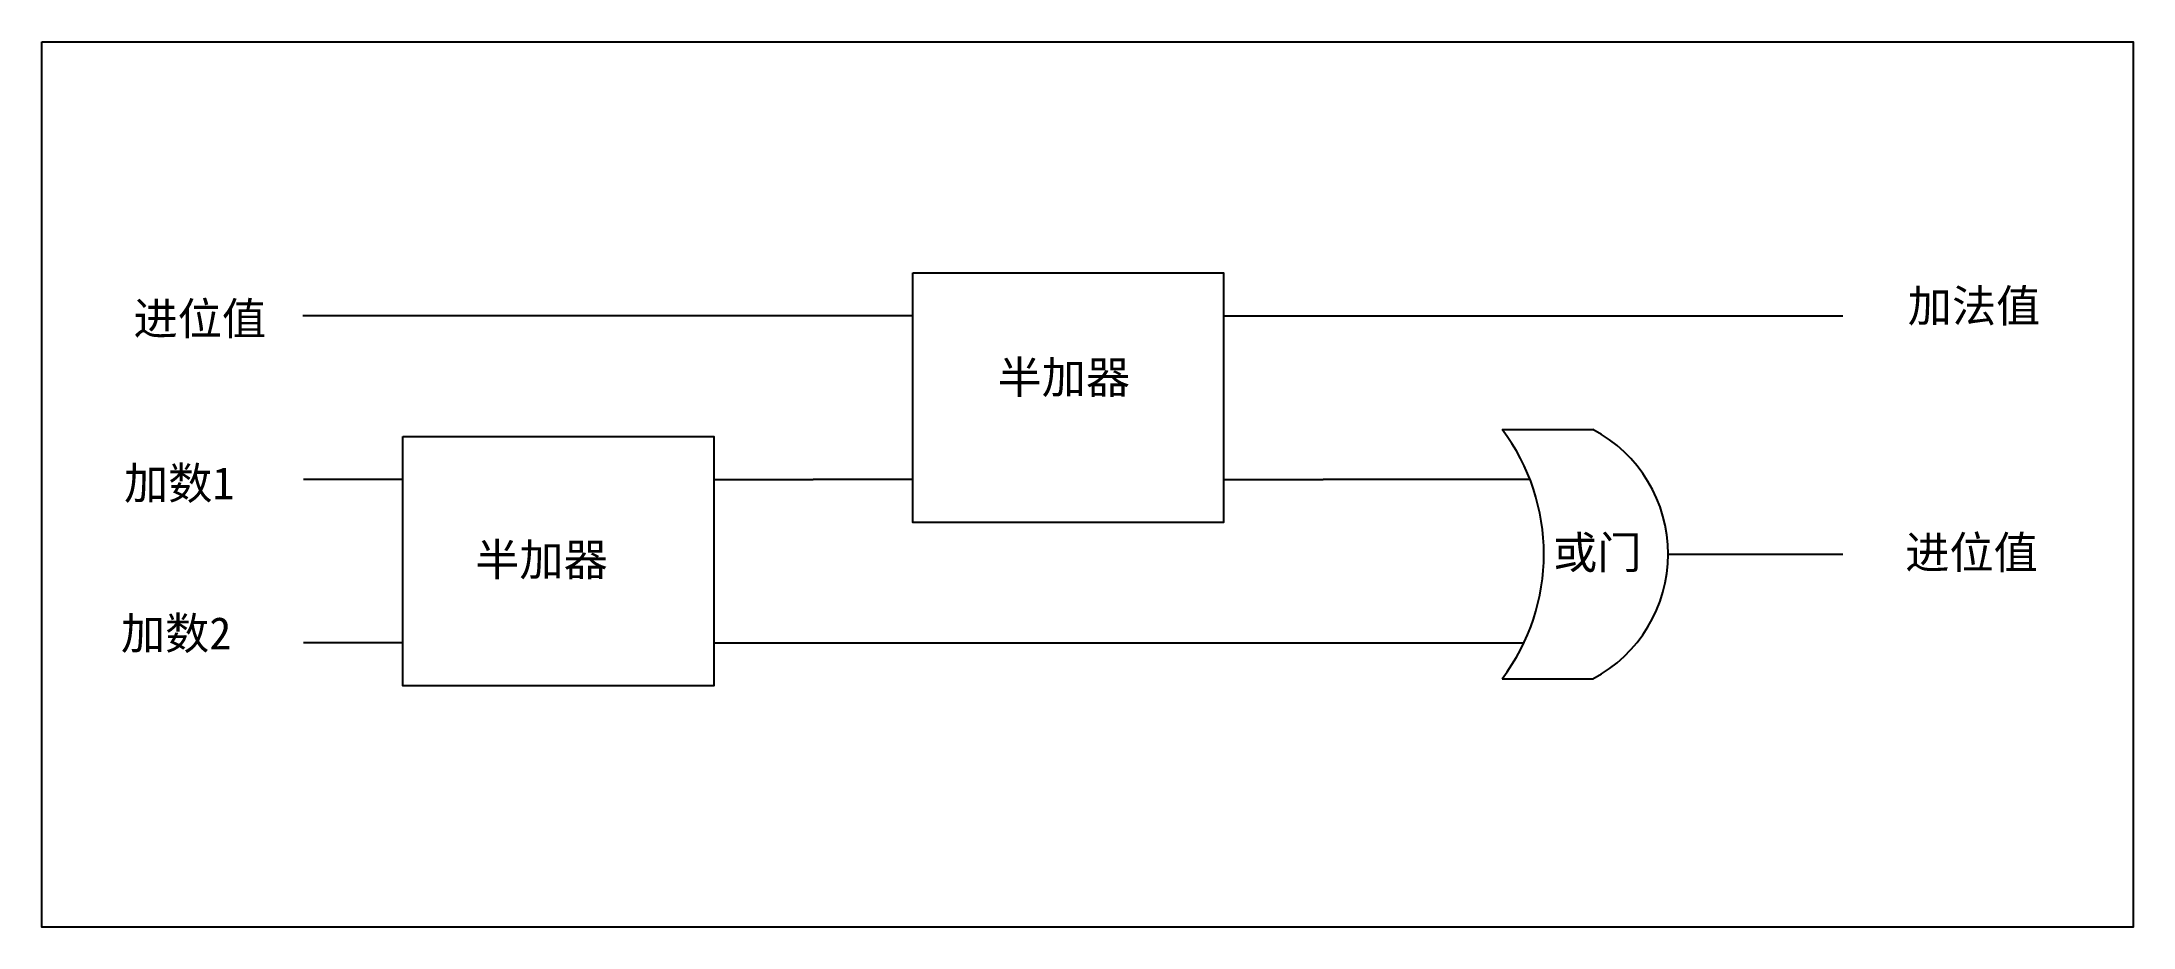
# Model space of a CAD drawing. Header units: inches. Extents: x -6 to 965, y -428 to -142.
# Drawn here: x 101.05 to 126.88, y -195.83 to -184.89 of the extents above; entities that cross this region are included whole.
import ezdxf

# ---------------------------------------------------------------- set-up
doc = ezdxf.new("R2010")
doc.units = ezdxf.units.IN
doc.header["$MEASUREMENT"] = 0
doc.styles.get("Standard").update_dxf_attribs({"font": 'arial.ttf'})

msp = doc.modelspace()

# ---------------------------------------------------------------- texts
at = {"color": 85, "true_color": 0x58ba48, "char_height": 0.4, "attachment_point": 1}
for s, insert in [('{\\fSimSun|b0|i0|c134|p2;加法值}', (124.092, -187.949)), ('{\\fSimSun|b0|i0|c134|p2;进位值}', (102.182, -188.108)), ('{\\fSimSun|b0|i0|c134|p2;半加器}', (112.852, -188.833)), ('{\\fSimSun|b0|i0|c134|p2;加数1}', (102.065, -190.14)), ('{\\fSimSun|b0|i0|c134|p2;半加器}', (106.402, -191.086)), ('{\\fSimSun|b0|i0|c134|p2; 或门}', (119.44, -190.997)), ('{\\fSimSun|b0|i0|c134|p2;进位值}', (124.061, -190.997)), ('{\\fSimSun|b0|i0|c134|p2;加数2}', (102.026, -191.995))]:
    msp.add_mtext_dynamic_manual_height_columns(s, width=3.83733, gutter_width=1, heights=[0], dxfattribs=dict(at, insert=insert))

# ---------------------------------------------------------------- linework, layer by layer
for p, q in [((111.804, -188.273), (104.272, -188.273)), ((115.644, -188.273), (123.29, -188.273)), ((119.084, -189.677), (120.204, -189.677)), ((105.508, -190.294), (104.28, -190.294)), ((109.348, -190.294), (110.576, -190.294)), ((111.804, -190.294), (110.576, -190.294)), ((115.644, -190.294), (116.872, -190.294)), ((119.426, -190.294), (116.872, -190.294)), ((121.133, -191.217), (123.29, -191.217)), ((105.508, -192.314), (104.28, -192.314)), ((109.348, -192.314), (110.576, -192.314)), ((110.576, -192.314), (119.351, -192.314)), ((119.084, -192.757), (120.204, -192.757))]:
    msp.add_line(p, q)
for points in [[(101.05, -184.886), (126.875, -184.886), (126.875, -195.827), (101.05, -195.827)], [(111.804, -187.741), (115.644, -187.741), (115.644, -190.825), (111.804, -190.825)], [(105.508, -189.762), (109.348, -189.762), (109.348, -192.846), (105.508, -192.846)]]:
    msp.add_lwpolyline(points, close=True)
for centre, radius, start, end in [((117.035, -191.217), 2.563, 323.0626, 36.9374), ((119.393, -191.217), 1.74, 297.7559, 62.2441)]:
    msp.add_arc(centre, radius, start, end)

msp.set_redraw_order([(e.dxf.handle, doc.entitydb.next_handle()) for e in msp.query("TEXT MTEXT ATTDEF DIMENSION ARC_DIMENSION")])  # texts and dimensions are drawn at this point

doc.saveas('drawing.dxf')
